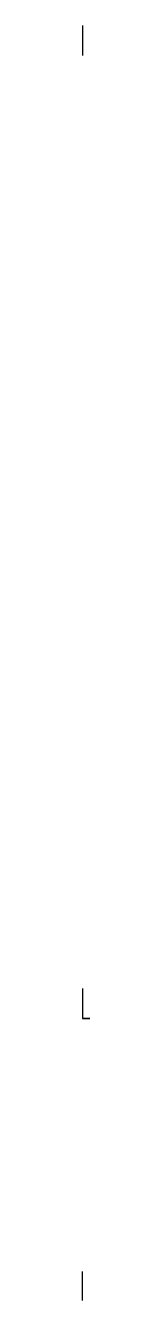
# Model space of a CAD drawing. Extents: x -12912 to 27386, y 1818 to 8189.
# Drawn here: x 6717 to 6717, y 2936 to 3986 of the extents above; entities that cross this region are included whole.
import ezdxf

# ---------------------------------------------------------------- set-up
doc = ezdxf.new("R2010")
doc.units = 0
doc.header["$MEASUREMENT"] = 0
doc.layers.get('0').update_dxf_attribs({"linetype": 'CONTINUOUS'})

msp = doc.modelspace()

# ---------------------------------------------------------------- linework, layer by layer
for p, q in [((6717.345, 3986.389), (6717.345, 3962.582)), ((6717.345, 3986.389), (6717.345, 3962.582)), ((6717.345, 3986.389), (6717.345, 3962.582)), ((6717.345, 3986.389), (6717.345, 3962.582)), ((6717.345, 3986.389), (6717.345, 3962.582)), ((6717.345, 3986.389), (6717.345, 3962.582)), ((6717.345, 3986.389), (6717.345, 3962.582)), ((6717.345, 3986.389), (6717.345, 3962.582)), ((6717.345, 3986.389), (6717.345, 3962.582)), ((6717.345, 3986.389), (6717.345, 3962.582)), ((6717.345, 3986.389), (6717.345, 3962.582)), ((6717.345, 3986.389), (6717.345, 3962.582)), ((6717.345, 3986.389), (6717.345, 3962.582)), ((6717.345, 3986.389), (6717.345, 3962.582)), ((6717.345, 3986.389), (6717.345, 3962.582)), ((6717.345, 3986.389), (6717.345, 3962.582)), ((6717.345, 3986.389), (6717.345, 3962.582)), ((6717.345, 3986.389), (6717.345, 3962.582)), ((6717.345, 3986.389), (6717.345, 3962.582)), ((6717.345, 3986.389), (6717.345, 3962.582)), ((6717.345, 3986.389), (6717.345, 3962.582)), ((6717.345, 3986.389), (6717.345, 3962.582)), ((6717.345, 3986.389), (6717.345, 3962.582)), ((6717.345, 3986.389), (6717.345, 3962.582)), ((6717.345, 3986.389), (6717.345, 3962.582)), ((6717.345, 3986.389), (6717.345, 3962.582)), ((6717.345, 3986.389), (6717.345, 3962.582)), ((6717.345, 3986.389), (6717.345, 3962.582)), ((6717.345, 3986.389), (6717.345, 3962.582)), ((6717.345, 3986.389), (6717.345, 3962.582)), ((6717.345, 3986.389), (6717.345, 3962.582)), ((6717.345, 3986.389), (6717.345, 3962.582)), ((6717.345, 3986.389), (6717.345, 3962.582)), ((6717.345, 3986.389), (6717.345, 3962.582)), ((6717.345, 3986.389), (6717.345, 3962.582)), ((6717.345, 3986.389), (6717.345, 3962.582)), ((6717.345, 3986.389), (6717.345, 3962.582)), ((6717.345, 3986.389), (6717.345, 3962.582)), ((6717.345, 3986.389), (6717.345, 3962.582)), ((6717.345, 3986.389), (6717.345, 3962.582)), ((6717.345, 3986.389), (6717.345, 3962.582)), ((6717.345, 3986.389), (6717.345, 3962.582)), ((6717.345, 3986.389), (6717.345, 3962.582)), ((6717.345, 3986.389), (6717.345, 3962.582)), ((6717.345, 3986.389), (6717.345, 3962.582)), ((6717.345, 3986.389), (6717.345, 3962.582)), ((6717.345, 3986.389), (6717.345, 3962.582)), ((6717.345, 3986.389), (6717.345, 3962.582)), ((6717.345, 3986.389), (6717.345, 3962.582)), ((6717.345, 3986.389), (6717.345, 3962.582)), ((6717.345, 3985.504), (6717.345, 3961.697)), ((6717.345, 3985.504), (6717.345, 3961.697)), ((6717.345, 3985.504), (6717.345, 3961.697)), ((6717.345, 3985.504), (6717.345, 3961.697)), ((6717.345, 3985.504), (6717.345, 3961.697)), ((6717.345, 3985.504), (6717.345, 3961.697)), ((6717.345, 3985.504), (6717.345, 3961.697)), ((6717.345, 3985.504), (6717.345, 3961.697)), ((6717.345, 3985.504), (6717.345, 3961.697)), ((6717.345, 3985.504), (6717.345, 3961.697)), ((6717.345, 3985.504), (6717.345, 3961.697)), ((6717.345, 3985.504), (6717.345, 3961.697)), ((6717.345, 3985.504), (6717.345, 3961.697)), ((6717.345, 3985.504), (6717.345, 3961.697)), ((6717.345, 3985.504), (6717.345, 3961.697)), ((6717.345, 3985.504), (6717.345, 3961.697)), ((6717.345, 3985.504), (6717.345, 3961.697)), ((6717.345, 3985.504), (6717.345, 3961.697)), ((6717.345, 3985.504), (6717.345, 3961.697)), ((6717.345, 3985.504), (6717.345, 3961.697)), ((6717.345, 3985.504), (6717.345, 3961.697)), ((6717.345, 3192.696), (6717.345, 3168.889)), ((6717.345, 3192.696), (6717.345, 3168.889)), ((6717.345, 3191.811), (6717.345, 3168.004)), ((6717.345, 3191.811), (6717.345, 3168.004)), ((6741.152, 3168.004), (6717.345, 3168.004)), ((6717.345, 3168.004), (6741.152, 3168.004)), ((6741.152, 3168.004), (6717.345, 3168.004)), ((6717.345, 3168.004), (6741.152, 3168.004)), ((6741.152, 3168.004), (6717.345, 3168.004)), ((6741.152, 3168.004), (6717.345, 3168.004)), ((6717.345, 3168.004), (6741.152, 3168.004)), ((6741.152, 3168.004), (6717.345, 3168.004)), ((6717.345, 3168.004), (6741.152, 3168.004)), ((6741.152, 3168.004), (6717.345, 3168.004)), ((6741.152, 3168.004), (6717.345, 3168.004)), ((6717.345, 3168.004), (6741.152, 3168.004)), ((6741.152, 3168.004), (6717.345, 3168.004)), ((6717.345, 3168.004), (6741.152, 3168.004)), ((6741.152, 3168.004), (6717.345, 3168.004)), ((6741.152, 3168.004), (6717.345, 3168.004)), ((6717.345, 3168.004), (6741.152, 3168.004)), ((6741.152, 3168.004), (6717.345, 3168.004)), ((6717.345, 3168.004), (6741.152, 3168.004)), ((6741.152, 3168.004), (6717.345, 3168.004)), ((6741.152, 3168.004), (6717.345, 3168.004)), ((6717.345, 3168.004), (6741.152, 3168.004)), ((6741.152, 3168.004), (6717.345, 3168.004)), ((6717.345, 3168.004), (6741.152, 3168.004)), ((6741.152, 3168.004), (6717.345, 3168.004)), ((6741.152, 3168.004), (6717.345, 3168.004)), ((6717.345, 3168.004), (6741.152, 3168.004)), ((6741.152, 3168.004), (6717.345, 3168.004)), ((6717.345, 3168.004), (6741.152, 3168.004)), ((6741.152, 3168.004), (6717.345, 3168.004)), ((6741.152, 3168.004), (6717.345, 3168.004)), ((6717.345, 2935.504), (6717.345, 2959.311))]:
    msp.add_line(p, q)

doc.saveas('drawing.dxf')
